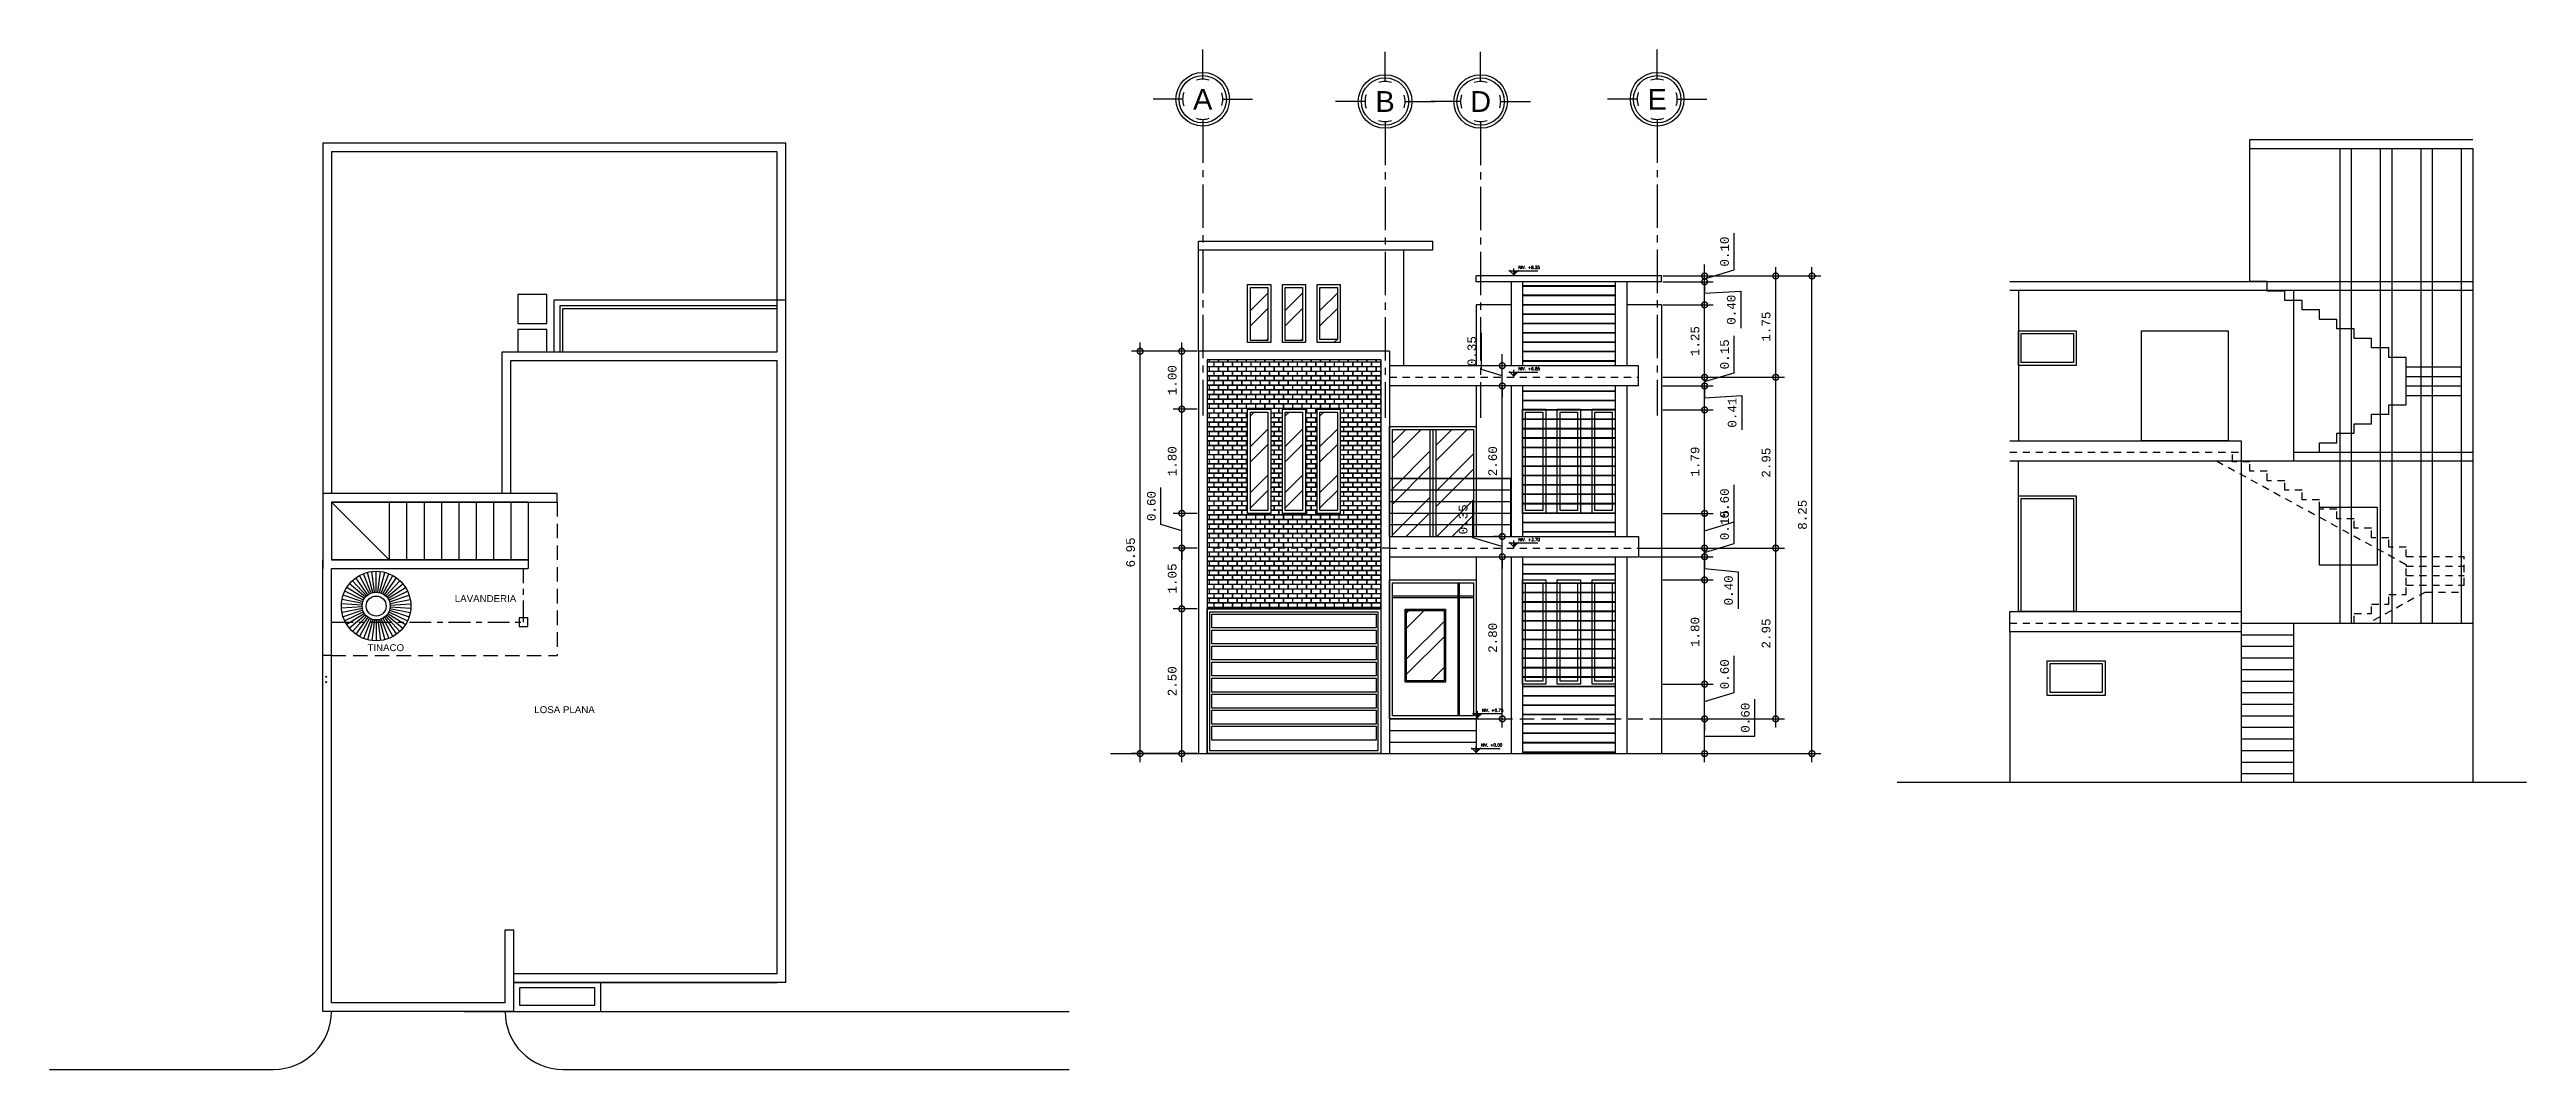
# Model space of a CAD drawing. Header units: inches. Extents: x -9 to 337, y -247 to 209.
# Drawn here: x 96.84 to 139.62, y 43.86 to 61.47 of the extents above; entities that cross this region are included whole.
import ezdxf
from ezdxf.enums import TextEntityAlignment as Align

# ---------------------------------------------------------------- set-up
doc = ezdxf.new("R2010")
doc.units = ezdxf.units.IN
doc.header["$MEASUREMENT"] = 0
doc.header["$PDMODE"] = 34
doc.linetypes.add('CENTER2', pattern=[1.125, 0.75, -0.125, 0.125, -0.125])
doc.linetypes.add('HIDDEN', pattern=[0.375, 0.25, -0.125])
doc.layers.add('A_COTAS', color=1, linetype='Continuous')
doc.styles.add('MONOTXT4', font='monotxt4.shx')
doc.styles.add('NT_25', font='romans.shx', dxfattribs={"height": 0.0509})
doc.styles.get("Standard").update_dxf_attribs({"font": 'arial.ttf'})
doc.dimstyles.new('E100', dxfattribs={"dimtxt": 0.15, "dimasz": 0.2, "dimexe": 0.15, "dimexo": 0.02, "dimgap": 0.09, "dimtad": 1, "dimzin": 0, "dimdsep": 46, "dimtxsty": 'MONOTXT4', "dimblk": 'DOTSMALL', "dimcen": 0.01, "dimdle": 0.15, "dimclrd": 1, "dimclre": 1, "dimclrt": 2, "dimadec": 0, "dimazin": 0, "dimtfac": 1, "dimtofl": 0, "dimtmove": 1, "dimatfit": 1, "dimldrblk": 'OPEN90', "dimfxl": 1, "dimtolj": 1, "dimtzin": 0, "dimarcsym": 0})
pattern_1 = [(45, (59.7556, 23.8381), (-0.3977476, 0.3977476), []), (45, (60.02075, 23.8381), (-0.3977476, 0.3977476), [])]

msp = doc.modelspace()

# ---------------------------------------------------------------- texts
at = {"color": 2, "char_height": 0.12, "attachment_point": 1}
for s, insert in [('\\pxi-3,l4,t4;LAVANDERIA', (103.717, 52.052)), ('\\pxi-3,l4,t4;TINACO', (102.209, 51.204)), ('\\pxi-3,l4,t4;LOSA PLANA', (105.092, 50.133))]:
    msp.add_mtext(s, dxfattribs=dict(at, insert=insert))

# ---------------------------------------------------------------- blocks, each defined once
blk = doc.blocks.new('EJE NORTE NUEVO')
at = {"color": 8}
for p, q in [((0, 3.252), (0, 3.764)), ((-0.347, 2.905), (-0.859, 2.905)), ((0.347, 2.905), (0.859, 2.905))]:
    blk.add_line(p, q, dxfattribs=at)
at = {"color": 2, "linetype": 'CENTER2'}
blk.add_line((0, 2.558), (0, -2.558), dxfattribs=at)
at = {"color": 8}
blk.add_circle((0, 2.905), 0.463, dxfattribs=at)
at = {"color": 4}
blk.add_circle((0, 2.905), 0.409, dxfattribs=at)
at = {"color": 8}
for start, end in [(160.6993, 199.2784), (71.4161, 108.5839), (341.7694, 18.2529), (251.0526, 288.9474)]:
    blk.add_arc((0, 2.905), 0.347, start, end, dxfattribs=at)
at = {"color": 4}
blk.add_attdef('A', text='', height=0.358, dxfattribs=at).set_placement((0, 2.905), align=Align.MIDDLE_CENTER)
blk = doc.blocks.new('_DotSmall')
at = {"color": 0, "linetype": 'ByBlock', "const_width": 0.5}
blk.add_lwpolyline([(-0.0625, 0, 1), (0.0625, 0, 1)], format="xyb", close=True, dxfattribs=at)
blk = doc.blocks.new('*D459')
at = {"color": 1, "lineweight": -2, "transparency": 16777216}
for p, q in [((116.662, 51.814), (116.245, 51.814)), ((116.395, 49.164), (116.395, 51.964)), ((116.662, 49.314), (116.245, 49.314))]:
    blk.add_line(p, q, dxfattribs=at)
at = {"layer": 'DEFPOINTS', "color": 0, "transparency": 16777216}
for p in [(116.395, 51.814), (116.682, 51.814), (116.682, 49.314)]:
    blk.add_point(p, dxfattribs=at)
at = {"color": 1, "lineweight": -2, "transparency": 16777216, "xscale": 0.2, "yscale": 0.2, "zscale": 0.2}
for p, rotation in [((116.395, 51.814), 90), ((116.395, 49.314), 270)]:
    blk.add_blockref('_DotSmall', p, dxfattribs=dict(at, rotation=rotation))
at = {"color": 2, "transparency": 16777216, "insert": (116.23, 50.564), "char_height": 0.15, "attachment_point": 5, "rotation": 90, "style": 'MONOTXT4'}
blk.add_mtext('\\A1;2.50', dxfattribs=at)
blk = doc.blocks.new('_Open90')
at = {"color": 0, "linetype": 'ByBlock', "lineweight": -2}
for p, q in [((0, 0), (-1, 0)), ((-0.5, 0.5), (0, 0)), ((0, 0), (-0.5, -0.5))]:
    blk.add_line(p, q, dxfattribs=at)
blk = doc.blocks.new('*D460')
at = {"color": 1, "lineweight": -2, "transparency": 16777216}
for p, q in [((116.662, 52.864), (116.245, 52.864)), ((116.395, 51.664), (116.395, 53.014)), ((116.662, 51.814), (116.245, 51.814))]:
    blk.add_line(p, q, dxfattribs=at)
at = {"layer": 'DEFPOINTS', "color": 0, "transparency": 16777216}
for p in [(116.395, 52.864), (116.682, 52.864), (116.682, 51.814)]:
    blk.add_point(p, dxfattribs=at)
at = {"color": 1, "lineweight": -2, "transparency": 16777216, "xscale": 0.2, "yscale": 0.2, "zscale": 0.2}
for p, rotation in [((116.395, 52.864), 90), ((116.395, 51.814), 270)]:
    blk.add_blockref('_DotSmall', p, dxfattribs=dict(at, rotation=rotation))
at = {"color": 2, "transparency": 16777216, "insert": (116.23, 52.339), "char_height": 0.15, "attachment_point": 5, "rotation": 90, "style": 'MONOTXT4'}
blk.add_mtext('\\A1;1.05', dxfattribs=at)
blk = doc.blocks.new('*D461')
at = {"color": 1, "lineweight": -2, "transparency": 16777216}
for p, q in [((116.035, 53.272), (116.035, 53.909)), ((116.395, 53.464), (116.395, 53.664)), ((116.395, 53.164), (116.035, 53.272)), ((116.662, 53.464), (116.245, 53.464)), ((116.395, 52.864), (116.395, 53.464)), ((116.662, 52.864), (116.245, 52.864)), ((116.395, 52.864), (116.395, 52.664))]:
    blk.add_line(p, q, dxfattribs=at)
at = {"layer": 'DEFPOINTS', "color": 0, "transparency": 16777216}
for p in [(116.395, 53.464), (116.682, 53.464), (116.682, 52.864)]:
    blk.add_point(p, dxfattribs=at)
at = {"color": 1, "lineweight": -2, "transparency": 16777216, "xscale": 0.2, "yscale": 0.2, "zscale": 0.2}
for p, rotation in [((116.395, 53.464), 270), ((116.395, 52.864), 90)]:
    blk.add_blockref('_DotSmall', p, dxfattribs=dict(at, rotation=rotation))
at = {"color": 2, "transparency": 16777216, "insert": (115.87, 53.59), "char_height": 0.15, "attachment_point": 5, "rotation": 90, "style": 'MONOTXT4'}
blk.add_mtext('\\A1;0.60', dxfattribs=at)
blk = doc.blocks.new('*D462')
at = {"color": 1, "lineweight": -2, "transparency": 16777216}
for p, q in [((116.662, 55.264), (116.245, 55.264)), ((116.395, 53.314), (116.395, 55.414)), ((116.662, 53.464), (116.245, 53.464))]:
    blk.add_line(p, q, dxfattribs=at)
at = {"layer": 'DEFPOINTS', "color": 0, "transparency": 16777216}
for p in [(116.395, 55.264), (116.682, 55.264), (116.682, 53.464)]:
    blk.add_point(p, dxfattribs=at)
at = {"color": 1, "lineweight": -2, "transparency": 16777216, "xscale": 0.2, "yscale": 0.2, "zscale": 0.2}
for p, rotation in [((116.395, 55.264), 90), ((116.395, 53.464), 270)]:
    blk.add_blockref('_DotSmall', p, dxfattribs=dict(at, rotation=rotation))
at = {"color": 2, "transparency": 16777216, "insert": (116.23, 54.364), "char_height": 0.15, "attachment_point": 5, "rotation": 90, "style": 'MONOTXT4'}
blk.add_mtext('\\A1;1.80', dxfattribs=at)
blk = doc.blocks.new('*D463')
at = {"color": 1, "lineweight": -2, "transparency": 16777216}
for p, q in [((116.662, 56.264), (116.245, 56.264)), ((116.395, 55.114), (116.395, 56.414)), ((116.662, 55.264), (116.245, 55.264))]:
    blk.add_line(p, q, dxfattribs=at)
at = {"layer": 'DEFPOINTS', "color": 0, "transparency": 16777216}
for p in [(116.395, 56.264), (116.682, 56.264), (116.682, 55.264)]:
    blk.add_point(p, dxfattribs=at)
at = {"color": 1, "lineweight": -2, "transparency": 16777216, "xscale": 0.2, "yscale": 0.2, "zscale": 0.2}
for p, rotation in [((116.395, 56.264), 90), ((116.395, 55.264), 270)]:
    blk.add_blockref('_DotSmall', p, dxfattribs=dict(at, rotation=rotation))
at = {"color": 2, "transparency": 16777216, "insert": (116.23, 55.764), "char_height": 0.15, "attachment_point": 5, "rotation": 90, "style": 'MONOTXT4'}
blk.add_mtext('\\A1;1.00', dxfattribs=at)
blk = doc.blocks.new('*D464')
at = {"color": 1, "lineweight": -2, "transparency": 16777216}
for p, q in [((125.426, 49.164), (125.426, 50.064)), ((126.294, 49.616), (126.294, 50.253)), ((124.702, 49.914), (125.576, 49.914)), ((124.702, 49.314), (125.576, 49.314)), ((125.426, 49.614), (126.294, 49.616))]:
    blk.add_line(p, q, dxfattribs=at)
at = {"layer": 'DEFPOINTS', "color": 0, "transparency": 16777216}
for p in [(124.682, 49.914), (125.426, 49.914), (124.682, 49.314)]:
    blk.add_point(p, dxfattribs=at)
at = {"color": 1, "lineweight": -2, "transparency": 16777216, "xscale": 0.2, "yscale": 0.2, "zscale": 0.2}
for p, rotation in [((125.426, 49.914), 90), ((125.426, 49.314), 270)]:
    blk.add_blockref('_DotSmall', p, dxfattribs=dict(at, rotation=rotation))
at = {"color": 2, "transparency": 16777216, "insert": (126.129, 49.934), "char_height": 0.15, "attachment_point": 5, "rotation": 90, "style": 'MONOTXT4'}
blk.add_mtext('\\A1;0.60', dxfattribs=at)
blk = doc.blocks.new('*D465')
at = {"color": 1, "lineweight": -2, "transparency": 16777216}
for p, q in [((125.936, 50.367), (125.936, 51.004)), ((124.702, 50.514), (125.576, 50.514)), ((125.426, 50.514), (125.426, 50.714)), ((125.426, 49.914), (125.426, 50.514)), ((125.426, 50.214), (125.936, 50.367)), ((124.702, 49.914), (125.576, 49.914)), ((125.426, 49.914), (125.426, 49.714))]:
    blk.add_line(p, q, dxfattribs=at)
at = {"layer": 'DEFPOINTS', "color": 0, "transparency": 16777216}
for p in [(124.682, 50.514), (125.426, 50.514), (124.682, 49.914)]:
    blk.add_point(p, dxfattribs=at)
at = {"color": 1, "lineweight": -2, "transparency": 16777216, "xscale": 0.2, "yscale": 0.2, "zscale": 0.2}
for p, rotation in [((125.426, 50.514), 270), ((125.426, 49.914), 90)]:
    blk.add_blockref('_DotSmall', p, dxfattribs=dict(at, rotation=rotation))
at = {"color": 2, "transparency": 16777216, "insert": (125.771, 50.685), "char_height": 0.15, "attachment_point": 5, "rotation": 90, "style": 'MONOTXT4'}
blk.add_mtext('\\A1;0.60', dxfattribs=at)
blk = doc.blocks.new('*D466')
at = {"color": 1, "lineweight": -2, "transparency": 16777216}
for p, q in [((124.702, 52.314), (125.576, 52.314)), ((125.426, 50.364), (125.426, 52.464)), ((124.702, 50.514), (125.576, 50.514))]:
    blk.add_line(p, q, dxfattribs=at)
at = {"layer": 'DEFPOINTS', "color": 0, "transparency": 16777216}
for p in [(124.682, 52.314), (125.426, 52.314), (124.682, 50.514)]:
    blk.add_point(p, dxfattribs=at)
at = {"color": 1, "lineweight": -2, "transparency": 16777216, "xscale": 0.2, "yscale": 0.2, "zscale": 0.2}
for p, rotation in [((125.426, 52.314), 90), ((125.426, 50.514), 270)]:
    blk.add_blockref('_DotSmall', p, dxfattribs=dict(at, rotation=rotation))
at = {"color": 2, "transparency": 16777216, "insert": (125.261, 51.414), "char_height": 0.15, "attachment_point": 5, "rotation": 90, "style": 'MONOTXT4'}
blk.add_mtext('\\A1;1.80', dxfattribs=at)
blk = doc.blocks.new('*D467')
at = {"color": 1, "lineweight": -2, "transparency": 16777216}
for p, q in [((124.302, 52.714), (125.576, 52.714)), ((125.426, 52.164), (125.426, 52.864)), ((124.702, 52.314), (125.576, 52.314)), ((125.426, 52.514), (126.005, 52.452)), ((126.005, 52.452), (126.005, 51.814))]:
    blk.add_line(p, q, dxfattribs=at)
at = {"layer": 'DEFPOINTS', "color": 0, "transparency": 16777216}
for p in [(124.282, 52.714), (125.426, 52.714), (124.682, 52.314)]:
    blk.add_point(p, dxfattribs=at)
at = {"color": 1, "lineweight": -2, "transparency": 16777216, "xscale": 0.2, "yscale": 0.2, "zscale": 0.2}
for p, rotation in [((125.426, 52.714), 90), ((125.426, 52.314), 270)]:
    blk.add_blockref('_DotSmall', p, dxfattribs=dict(at, rotation=rotation))
at = {"color": 2, "transparency": 16777216, "insert": (125.84, 52.133), "char_height": 0.15, "attachment_point": 5, "rotation": 90, "style": 'MONOTXT4'}
blk.add_mtext('\\A1;0.40', dxfattribs=at)
blk = doc.blocks.new('*D468')
at = {"color": 1, "lineweight": -2, "transparency": 16777216}
for p, q in [((125.936, 52.942), (125.936, 53.579)), ((125.426, 52.864), (125.426, 53.064)), ((124.302, 52.864), (125.576, 52.864)), ((124.302, 52.714), (125.576, 52.714)), ((125.426, 52.789), (125.936, 52.942)), ((125.426, 52.714), (125.426, 52.864)), ((125.426, 52.714), (125.426, 52.514))]:
    blk.add_line(p, q, dxfattribs=at)
at = {"layer": 'DEFPOINTS', "color": 0, "transparency": 16777216}
for p in [(124.282, 52.864), (124.282, 52.714), (125.426, 52.864)]:
    blk.add_point(p, dxfattribs=at)
at = {"color": 1, "lineweight": -2, "transparency": 16777216, "xscale": 0.2, "yscale": 0.2, "zscale": 0.2}
for p, rotation in [((125.426, 52.864), 270), ((125.426, 52.714), 90)]:
    blk.add_blockref('_DotSmall', p, dxfattribs=dict(at, rotation=rotation))
at = {"color": 2, "transparency": 16777216, "insert": (125.771, 53.26), "char_height": 0.15, "attachment_point": 5, "rotation": 90, "style": 'MONOTXT4'}
blk.add_mtext('\\A1;0.15', dxfattribs=at)
blk = doc.blocks.new('*D469')
at = {"color": 1, "lineweight": -2, "transparency": 16777216}
for p, q in [((125.936, 53.317), (125.936, 53.954)), ((125.426, 53.464), (125.426, 53.664)), ((124.702, 53.464), (125.576, 53.464)), ((125.426, 52.864), (125.426, 53.464)), ((125.426, 53.164), (125.936, 53.317)), ((124.302, 52.864), (125.576, 52.864)), ((125.426, 52.864), (125.426, 52.664))]:
    blk.add_line(p, q, dxfattribs=at)
at = {"layer": 'DEFPOINTS', "color": 0, "transparency": 16777216}
for p in [(124.682, 53.464), (125.426, 53.464), (124.282, 52.864)]:
    blk.add_point(p, dxfattribs=at)
at = {"color": 1, "lineweight": -2, "transparency": 16777216, "xscale": 0.2, "yscale": 0.2, "zscale": 0.2}
for p, rotation in [((125.426, 53.464), 270), ((125.426, 52.864), 90)]:
    blk.add_blockref('_DotSmall', p, dxfattribs=dict(at, rotation=rotation))
at = {"color": 2, "transparency": 16777216, "insert": (125.771, 53.635), "char_height": 0.15, "attachment_point": 5, "rotation": 90, "style": 'MONOTXT4'}
blk.add_mtext('\\A1;0.60', dxfattribs=at)
blk = doc.blocks.new('*D470')
at = {"color": 1, "lineweight": -2, "transparency": 16777216}
for p, q in [((124.702, 55.251), (125.576, 55.251)), ((125.426, 53.314), (125.426, 55.401)), ((124.702, 53.464), (125.576, 53.464))]:
    blk.add_line(p, q, dxfattribs=at)
at = {"layer": 'DEFPOINTS', "color": 0, "transparency": 16777216}
for p in [(124.682, 55.251), (125.426, 55.251), (124.682, 53.464)]:
    blk.add_point(p, dxfattribs=at)
at = {"color": 1, "lineweight": -2, "transparency": 16777216, "xscale": 0.2, "yscale": 0.2, "zscale": 0.2}
for p, rotation in [((125.426, 55.251), 90), ((125.426, 53.464), 270)]:
    blk.add_blockref('_DotSmall', p, dxfattribs=dict(at, rotation=rotation))
at = {"color": 2, "transparency": 16777216, "insert": (125.261, 54.357), "char_height": 0.15, "attachment_point": 5, "rotation": 90, "style": 'MONOTXT4'}
blk.add_mtext('\\A1;1.79', dxfattribs=at)
blk = doc.blocks.new('*D471')
at = {"color": 1, "lineweight": -2, "transparency": 16777216}
for p, q in [((124.702, 55.664), (125.576, 55.664)), ((125.426, 55.101), (125.426, 55.814)), ((124.702, 55.251), (125.576, 55.251)), ((125.426, 55.457), (126.067, 55.5)), ((126.067, 55.5), (126.067, 54.906))]:
    blk.add_line(p, q, dxfattribs=at)
at = {"layer": 'DEFPOINTS', "color": 0, "transparency": 16777216}
for p in [(124.682, 55.664), (125.426, 55.664), (124.682, 55.251)]:
    blk.add_point(p, dxfattribs=at)
at = {"color": 1, "lineweight": -2, "transparency": 16777216, "xscale": 0.2, "yscale": 0.2, "zscale": 0.2}
for p, rotation in [((125.426, 55.664), 90), ((125.426, 55.251), 270)]:
    blk.add_blockref('_DotSmall', p, dxfattribs=dict(at, rotation=rotation))
at = {"color": 2, "transparency": 16777216, "insert": (125.902, 55.203), "char_height": 0.15, "attachment_point": 5, "rotation": 90, "style": 'MONOTXT4'}
blk.add_mtext('\\A1;0.41', dxfattribs=at)
blk = doc.blocks.new('*D472')
at = {"color": 1, "lineweight": -2, "transparency": 16777216}
for p, q in [((125.936, 55.892), (125.936, 56.529)), ((124.702, 55.814), (125.576, 55.814)), ((124.702, 55.664), (125.576, 55.664)), ((125.426, 55.814), (125.426, 56.014)), ((125.426, 55.739), (125.936, 55.892)), ((125.426, 55.664), (125.426, 55.814)), ((125.426, 55.664), (125.426, 55.464))]:
    blk.add_line(p, q, dxfattribs=at)
at = {"layer": 'DEFPOINTS', "color": 0, "transparency": 16777216}
for p in [(124.682, 55.814), (124.682, 55.664), (125.426, 55.814)]:
    blk.add_point(p, dxfattribs=at)
at = {"color": 1, "lineweight": -2, "transparency": 16777216, "xscale": 0.2, "yscale": 0.2, "zscale": 0.2}
for p, rotation in [((125.426, 55.814), 270), ((125.426, 55.664), 90)]:
    blk.add_blockref('_DotSmall', p, dxfattribs=dict(at, rotation=rotation))
at = {"color": 2, "transparency": 16777216, "insert": (125.771, 56.21), "char_height": 0.15, "attachment_point": 5, "rotation": 90, "style": 'MONOTXT4'}
blk.add_mtext('\\A1;0.15', dxfattribs=at)
blk = doc.blocks.new('*D473')
at = {"color": 1, "lineweight": -2, "transparency": 16777216}
for p, q in [((124.702, 57.064), (125.576, 57.064)), ((125.426, 55.664), (125.426, 57.214)), ((124.702, 55.814), (125.576, 55.814))]:
    blk.add_line(p, q, dxfattribs=at)
at = {"layer": 'DEFPOINTS', "color": 0, "transparency": 16777216}
for p in [(124.682, 57.064), (125.426, 57.064), (124.682, 55.814)]:
    blk.add_point(p, dxfattribs=at)
at = {"color": 1, "lineweight": -2, "transparency": 16777216, "xscale": 0.2, "yscale": 0.2, "zscale": 0.2}
for p, rotation in [((125.426, 57.064), 90), ((125.426, 55.814), 270)]:
    blk.add_blockref('_DotSmall', p, dxfattribs=dict(at, rotation=rotation))
at = {"color": 2, "transparency": 16777216, "insert": (125.261, 56.439), "char_height": 0.15, "attachment_point": 5, "rotation": 90, "style": 'MONOTXT4'}
blk.add_mtext('\\A1;1.25', dxfattribs=at)
blk = doc.blocks.new('*D474')
at = {"color": 1, "lineweight": -2, "transparency": 16777216}
for p, q in [((124.702, 57.464), (125.576, 57.464)), ((125.426, 56.914), (125.426, 57.614)), ((124.702, 57.064), (125.576, 57.064)), ((125.426, 57.264), (126.052, 57.299)), ((126.052, 57.299), (126.052, 56.661))]:
    blk.add_line(p, q, dxfattribs=at)
at = {"layer": 'DEFPOINTS', "color": 0, "transparency": 16777216}
for p in [(124.682, 57.464), (125.426, 57.464), (124.682, 57.064)]:
    blk.add_point(p, dxfattribs=at)
at = {"color": 1, "lineweight": -2, "transparency": 16777216, "xscale": 0.2, "yscale": 0.2, "zscale": 0.2}
for p, rotation in [((125.426, 57.464), 90), ((125.426, 57.064), 270)]:
    blk.add_blockref('_DotSmall', p, dxfattribs=dict(at, rotation=rotation))
at = {"color": 2, "transparency": 16777216, "insert": (125.887, 56.98), "char_height": 0.15, "attachment_point": 5, "rotation": 90, "style": 'MONOTXT4'}
blk.add_mtext('\\A1;0.40', dxfattribs=at)
blk = doc.blocks.new('*D475')
at = {"color": 1, "lineweight": -2, "transparency": 16777216}
for p, q in [((125.936, 57.667), (125.936, 58.304)), ((125.426, 57.564), (125.426, 57.764)), ((124.702, 57.564), (125.576, 57.564)), ((124.702, 57.464), (125.576, 57.464)), ((125.426, 57.514), (125.936, 57.667)), ((125.426, 57.464), (125.426, 57.564)), ((125.426, 57.464), (125.426, 57.264))]:
    blk.add_line(p, q, dxfattribs=at)
at = {"layer": 'DEFPOINTS', "color": 0, "transparency": 16777216}
for p in [(124.682, 57.564), (124.682, 57.464), (125.426, 57.564)]:
    blk.add_point(p, dxfattribs=at)
at = {"color": 1, "lineweight": -2, "transparency": 16777216, "xscale": 0.2, "yscale": 0.2, "zscale": 0.2}
for p, rotation in [((125.426, 57.564), 270), ((125.426, 57.464), 90)]:
    blk.add_blockref('_DotSmall', p, dxfattribs=dict(at, rotation=rotation))
at = {"color": 2, "transparency": 16777216, "insert": (125.771, 57.985), "char_height": 0.15, "attachment_point": 5, "rotation": 90, "style": 'MONOTXT4'}
blk.add_mtext('\\A1;0.10', dxfattribs=at)
blk = doc.blocks.new('*D476')
at = {"color": 1, "lineweight": -2, "transparency": 16777216}
for p, q in [((121.502, 52.714), (122.081, 52.714)), ((121.931, 49.764), (121.931, 52.864)), ((121.502, 49.914), (122.081, 49.914))]:
    blk.add_line(p, q, dxfattribs=at)
at = {"layer": 'DEFPOINTS', "color": 0, "transparency": 16777216}
for p in [(121.482, 52.714), (121.931, 52.714), (121.482, 49.914)]:
    blk.add_point(p, dxfattribs=at)
at = {"color": 1, "lineweight": -2, "transparency": 16777216, "xscale": 0.2, "yscale": 0.2, "zscale": 0.2}
for p, rotation in [((121.931, 52.714), 90), ((121.931, 49.914), 270)]:
    blk.add_blockref('_DotSmall', p, dxfattribs=dict(at, rotation=rotation))
at = {"color": 2, "transparency": 16777216, "insert": (121.766, 51.314), "char_height": 0.15, "attachment_point": 5, "rotation": 90, "style": 'MONOTXT4'}
blk.add_mtext('\\A1;2.80', dxfattribs=at)
blk = doc.blocks.new('*D477')
at = {"color": 1, "lineweight": -2, "transparency": 16777216}
for p, q in [((121.421, 53.042), (121.421, 53.679)), ((121.911, 53.064), (121.781, 53.064)), ((121.931, 53.064), (121.931, 53.264)), ((121.931, 52.714), (121.931, 53.064)), ((121.931, 52.889), (121.421, 53.042)), ((121.502, 52.714), (122.081, 52.714)), ((121.931, 52.714), (121.931, 52.514))]:
    blk.add_line(p, q, dxfattribs=at)
at = {"layer": 'DEFPOINTS', "color": 0, "transparency": 16777216}
for p in [(121.931, 53.064), (121.931, 53.064), (121.482, 52.714)]:
    blk.add_point(p, dxfattribs=at)
at = {"color": 1, "lineweight": -2, "transparency": 16777216, "xscale": 0.2, "yscale": 0.2, "zscale": 0.2}
for p, rotation in [((121.931, 53.064), 270), ((121.931, 52.714), 90)]:
    blk.add_blockref('_DotSmall', p, dxfattribs=dict(at, rotation=rotation))
at = {"color": 2, "transparency": 16777216, "insert": (121.256, 53.36), "char_height": 0.15, "attachment_point": 5, "rotation": 90, "style": 'MONOTXT4'}
blk.add_mtext('\\A1;0.35', dxfattribs=at)
blk = doc.blocks.new('*D478')
at = {"color": 1, "lineweight": -2, "transparency": 16777216}
for p, q in [((121.911, 55.664), (121.781, 55.664)), ((121.931, 52.914), (121.931, 55.814)), ((121.911, 53.064), (121.781, 53.064))]:
    blk.add_line(p, q, dxfattribs=at)
at = {"layer": 'DEFPOINTS', "color": 0, "transparency": 16777216}
for p in [(121.931, 55.664), (121.931, 55.664), (121.931, 53.064)]:
    blk.add_point(p, dxfattribs=at)
at = {"color": 1, "lineweight": -2, "transparency": 16777216, "xscale": 0.2, "yscale": 0.2, "zscale": 0.2}
for p, rotation in [((121.931, 55.664), 90), ((121.931, 53.064), 270)]:
    blk.add_blockref('_DotSmall', p, dxfattribs=dict(at, rotation=rotation))
at = {"color": 2, "transparency": 16777216, "insert": (121.766, 54.364), "char_height": 0.15, "attachment_point": 5, "rotation": 90, "style": 'MONOTXT4'}
blk.add_mtext('\\A1;2.60', dxfattribs=at)
blk = doc.blocks.new('*D479')
at = {"color": 1, "lineweight": -2, "transparency": 16777216}
for p, q in [((121.571, 55.947), (121.571, 56.584)), ((121.931, 56.014), (121.931, 56.214)), ((121.931, 55.839), (121.571, 55.947)), ((121.911, 56.014), (121.781, 56.014)), ((121.911, 55.664), (121.781, 55.664)), ((121.931, 55.664), (121.931, 56.014)), ((121.931, 55.664), (121.931, 55.464))]:
    blk.add_line(p, q, dxfattribs=at)
at = {"layer": 'DEFPOINTS', "color": 0, "transparency": 16777216}
for p in [(121.931, 56.014), (121.931, 56.014), (121.931, 55.664)]:
    blk.add_point(p, dxfattribs=at)
at = {"color": 1, "lineweight": -2, "transparency": 16777216, "xscale": 0.2, "yscale": 0.2, "zscale": 0.2}
for p, rotation in [((121.931, 56.014), 270), ((121.931, 55.664), 90)]:
    blk.add_blockref('_DotSmall', p, dxfattribs=dict(at, rotation=rotation))
at = {"color": 2, "transparency": 16777216, "insert": (121.406, 56.265), "char_height": 0.15, "attachment_point": 5, "rotation": 90, "style": 'MONOTXT4'}
blk.add_mtext('\\A1;0.35', dxfattribs=at)
blk = doc.blocks.new('*D480')
at = {"color": 1, "lineweight": -2, "transparency": 16777216}
for p, q in [((124.302, 52.864), (126.804, 52.864)), ((126.654, 49.764), (126.654, 53.014)), ((124.722, 49.914), (126.804, 49.914))]:
    blk.add_line(p, q, dxfattribs=at)
at = {"layer": 'DEFPOINTS', "color": 0, "transparency": 16777216}
for p in [(124.282, 52.864), (126.654, 52.864), (124.702, 49.914)]:
    blk.add_point(p, dxfattribs=at)
at = {"color": 1, "lineweight": -2, "transparency": 16777216, "xscale": 0.2, "yscale": 0.2, "zscale": 0.2}
for p, rotation in [((126.654, 52.864), 90), ((126.654, 49.914), 270)]:
    blk.add_blockref('_DotSmall', p, dxfattribs=dict(at, rotation=rotation))
at = {"color": 2, "transparency": 16777216, "insert": (126.489, 51.389), "char_height": 0.15, "attachment_point": 5, "rotation": 90, "style": 'MONOTXT4'}
blk.add_mtext('\\A1;2.95', dxfattribs=at)
blk = doc.blocks.new('*D481')
at = {"color": 1, "lineweight": -2, "transparency": 16777216}
for p, q in [((124.702, 55.814), (126.804, 55.814)), ((126.654, 52.714), (126.654, 55.964)), ((124.302, 52.864), (126.804, 52.864))]:
    blk.add_line(p, q, dxfattribs=at)
at = {"layer": 'DEFPOINTS', "color": 0, "transparency": 16777216}
for p in [(124.682, 55.814), (126.654, 55.814), (124.282, 52.864)]:
    blk.add_point(p, dxfattribs=at)
at = {"color": 1, "lineweight": -2, "transparency": 16777216, "xscale": 0.2, "yscale": 0.2, "zscale": 0.2}
for p, rotation in [((126.654, 55.814), 90), ((126.654, 52.864), 270)]:
    blk.add_blockref('_DotSmall', p, dxfattribs=dict(at, rotation=rotation))
at = {"color": 2, "transparency": 16777216, "insert": (126.489, 54.339), "char_height": 0.15, "attachment_point": 5, "rotation": 90, "style": 'MONOTXT4'}
blk.add_mtext('\\A1;2.95', dxfattribs=at)
blk = doc.blocks.new('*D482')
at = {"color": 1, "lineweight": -2, "transparency": 16777216}
for p, q in [((124.702, 57.564), (126.804, 57.564)), ((126.654, 55.664), (126.654, 57.714)), ((124.702, 55.814), (126.804, 55.814))]:
    blk.add_line(p, q, dxfattribs=at)
at = {"layer": 'DEFPOINTS', "color": 0, "transparency": 16777216}
for p in [(124.682, 57.564), (126.654, 57.564), (124.682, 55.814)]:
    blk.add_point(p, dxfattribs=at)
at = {"color": 1, "lineweight": -2, "transparency": 16777216, "xscale": 0.2, "yscale": 0.2, "zscale": 0.2}
for p, rotation in [((126.654, 57.564), 90), ((126.654, 55.814), 270)]:
    blk.add_blockref('_DotSmall', p, dxfattribs=dict(at, rotation=rotation))
at = {"color": 2, "transparency": 16777216, "insert": (126.489, 56.689), "char_height": 0.15, "attachment_point": 5, "rotation": 90, "style": 'MONOTXT4'}
blk.add_mtext('\\A1;1.75', dxfattribs=at)
blk = doc.blocks.new('*D483')
at = {"color": 1, "lineweight": -2, "transparency": 16777216}
for p, q in [((124.702, 57.564), (127.431, 57.564)), ((127.281, 49.164), (127.281, 57.714)), ((124.102, 49.314), (127.431, 49.314))]:
    blk.add_line(p, q, dxfattribs=at)
at = {"layer": 'DEFPOINTS', "color": 0, "transparency": 16777216}
for p in [(124.682, 57.564), (127.281, 57.564), (124.082, 49.314)]:
    blk.add_point(p, dxfattribs=at)
at = {"color": 1, "lineweight": -2, "transparency": 16777216, "xscale": 0.2, "yscale": 0.2, "zscale": 0.2}
for p, rotation in [((127.281, 57.564), 90), ((127.281, 49.314), 270)]:
    blk.add_blockref('_DotSmall', p, dxfattribs=dict(at, rotation=rotation))
at = {"color": 2, "transparency": 16777216, "insert": (127.116, 53.439), "char_height": 0.15, "attachment_point": 5, "rotation": 90, "style": 'MONOTXT4'}
blk.add_mtext('\\A1;8.25', dxfattribs=at)
blk = doc.blocks.new('*D484')
at = {"color": 1, "lineweight": -2, "transparency": 16777216}
for p, q in [((116.662, 56.264), (115.526, 56.264)), ((115.676, 49.164), (115.676, 56.414)), ((116.662, 49.314), (115.526, 49.314))]:
    blk.add_line(p, q, dxfattribs=at)
at = {"layer": 'DEFPOINTS', "color": 0, "transparency": 16777216}
for p in [(115.676, 56.264), (116.682, 56.264), (116.682, 49.314)]:
    blk.add_point(p, dxfattribs=at)
at = {"color": 1, "lineweight": -2, "transparency": 16777216, "xscale": 0.2, "yscale": 0.2, "zscale": 0.2}
for p, rotation in [((115.676, 56.264), 90), ((115.676, 49.314), 270)]:
    blk.add_blockref('_DotSmall', p, dxfattribs=dict(at, rotation=rotation))
at = {"color": 2, "transparency": 16777216, "insert": (115.511, 52.789), "char_height": 0.15, "attachment_point": 5, "rotation": 90, "style": 'MONOTXT4'}
blk.add_mtext('\\A1;6.95', dxfattribs=at)
blk = doc.blocks.new('ENIV 25')
at = {"linetype": 'Continuous'}
blk.add_hatch(color=256, dxfattribs=at).paths.add_polyline_path([(0.07, 0.07), (0, 0.07), (0, 0)])
for p, q in [((-0.086, 0.07), (0.414, 0.07)), ((-0.08, 0.08), (0, 0)), ((0, -0.022), (0, 0.11)), ((0.079, 0.079), (0, 0))]:
    blk.add_line(p, q, dxfattribs=at)
at = {"color": 0, "style": 'NT_25', "flags": 4}
blk.add_attdef('ENIV_25', (0.079, 0.101), '', height=0.0509, dxfattribs=at)

# ---------------------------------------------------------------- dimensions: what is measured, and where the dimension line sits
for base, p1, p2, picture, middle in [((125.426, 57.564), (124.682, 57.464), (124.682, 57.564), '*D475', (125.771, 57.757)), ((127.281, 57.564), (124.082, 49.314), (124.682, 57.564), '*D483', (127.116, 53.439)), ((126.654, 57.564), (124.682, 55.814), (124.682, 57.564), '*D482', (126.489, 56.689)), ((125.426, 57.064), (124.682, 55.814), (124.682, 57.064), '*D473', (125.261, 56.439)), ((121.931, 56.014), (121.931, 55.664), (121.931, 56.014), '*D479', (121.406, 56.037)), ((125.426, 55.814), (124.682, 55.664), (124.682, 55.814), '*D472', (125.771, 55.982)), ((115.676, 56.264), (116.682, 49.314), (116.682, 56.264), '*D484', (115.511, 52.789)), ((116.395, 56.264), (116.682, 55.264), (116.682, 56.264), '*D463', (116.23, 55.764)), ((121.931, 55.664), (121.931, 53.064), (121.931, 55.664), '*D478', (121.766, 54.364)), ((126.654, 55.814), (124.282, 52.864), (124.682, 55.814), '*D481', (126.489, 54.339)), ((116.395, 55.264), (116.682, 53.464), (116.682, 55.264), '*D462', (116.23, 54.364)), ((125.426, 55.251), (124.682, 53.464), (124.682, 55.251), '*D470', (125.261, 54.357)), ((125.426, 53.464), (124.282, 52.864), (124.682, 53.464), '*D469', (125.771, 53.407)), ((116.395, 53.464), (116.682, 52.864), (116.682, 53.464), '*D461', (115.87, 53.362)), ((121.931, 53.064), (121.482, 52.714), (121.931, 53.064), '*D477', (121.256, 53.132)), ((125.426, 52.864), (124.282, 52.714), (124.282, 52.864), '*D468', (125.771, 53.032)), ((116.395, 52.864), (116.682, 51.814), (116.682, 52.864), '*D460', (116.23, 52.339)), ((121.931, 52.714), (121.482, 49.914), (121.482, 52.714), '*D476', (121.766, 51.314)), ((126.654, 52.864), (124.702, 49.914), (124.282, 52.864), '*D480', (126.489, 51.389)), ((125.426, 52.314), (124.682, 50.514), (124.682, 52.314), '*D466', (125.261, 51.414)), ((116.395, 51.814), (116.682, 49.314), (116.682, 51.814), '*D459', (116.23, 50.564)), ((125.426, 50.514), (124.682, 49.914), (124.682, 50.514), '*D465', (125.771, 50.457))]:
    dim = msp.add_linear_dim(base=base, p1=p1, p2=p2, angle=90, dimstyle='E100')
    dim.commit()
    dim.dimension.update_dxf_attribs({"geometry": picture, "text_midpoint": middle})
for base, p1, p2, picture, middle in [((125.426, 57.464), (124.682, 57.064), (124.682, 57.464), '*D474', (126.052, 57.209)), ((125.426, 55.664), (124.682, 55.251), (124.682, 55.664), '*D471', (126.067, 55.41)), ((125.426, 52.714), (124.682, 52.314), (124.282, 52.714), '*D467', (126.005, 52.362)), ((125.426, 49.914), (124.682, 49.314), (124.682, 49.914), '*D464', (126.294, 49.706))]:
    dim = msp.add_linear_dim(base=base, p1=p1, p2=p2, angle=90, dimstyle='E100')
    dim.commit()
    dim.dimension.update_dxf_attribs({"geometry": picture, "text_midpoint": middle, "dimtype": 160})

# ---------------------------------------------------------------- hatches: boundary and pattern name
at = {"transparency": 33554610}
h = msp.add_hatch(dxfattribs=at)
h.set_pattern_fill('ANSI32', color=8, scale=1.5)
h.set_pattern_definition([(45, (59.7556, 26.1881), (-0.3977476, 0.3977476), []), (45, (60.02075, 26.1881), (-0.3977476, 0.3977476), [])])
h.paths.add_polyline_path([(117.582, 56.452), (117.882, 56.452), (117.882, 57.364), (117.582, 57.364)])
h = msp.add_hatch(dxfattribs=at)
h.set_pattern_fill('ANSI32', color=8, scale=1.5)
h.set_pattern_definition([(45, (60.3556, 26.1881), (-0.3977476, 0.3977476), []), (45, (60.62075, 26.1881), (-0.3977476, 0.3977476), [])])
h.paths.add_polyline_path([(118.482, 57.364), (118.182, 57.364), (118.182, 56.452), (118.482, 56.452)])
h = msp.add_hatch(dxfattribs=at)
h.set_pattern_fill('ANSI32', color=8, scale=1.5)
h.set_pattern_definition([(45, (60.9556, 26.1881), (-0.3977476, 0.3977476), []), (45, (61.22075, 26.1881), (-0.3977476, 0.3977476), [])])
h.paths.add_polyline_path([(119.082, 57.364), (118.782, 57.364), (118.782, 56.414), (119.082, 56.414)])
h = msp.add_hatch(dxfattribs=at)
h.set_pattern_fill('AR-B816C', color=8, scale=0.01)
h.set_pattern_definition([(0, (59.75558, 23.838125), (0.08, 0.08), [0.15625, -0.00375]), (0, (59.67558, 23.841875), (0.08, 0.08), [0.15625, -0.00375]), (90, (59.75558, 23.838125), (-0.08, 0.08), [-0.08375, 0.07625]), (90, (59.75183, 23.838125), (-0.08, 0.08), [-0.08375, 0.07625])])
h.paths.add_polyline_path([(119.832, 56.114), (116.832, 56.114), (116.832, 52.864), (119.832, 52.864)])
h.paths.add_polyline_path([(118.532, 55.264), (118.532, 53.464), (118.132, 53.464), (118.132, 55.264)], flags=16)
h.paths.add_polyline_path([(118.482, 55.214), (118.482, 53.514), (118.182, 53.514), (118.182, 55.214)], flags=0)
h.paths.add_polyline_path([(118.732, 55.264), (119.132, 55.264), (119.132, 53.464), (118.732, 53.464)], flags=16)
h.paths.add_polyline_path([(118.782, 55.214), (119.082, 55.214), (119.082, 53.514), (118.782, 53.514)], flags=0)
h.paths.add_polyline_path([(117.932, 55.264), (117.932, 53.464), (117.532, 53.464), (117.532, 55.264)], flags=16)
h.paths.add_polyline_path([(117.882, 55.214), (117.882, 53.514), (117.582, 53.514), (117.582, 55.214)], flags=0)
h.paths.add_polyline_path([(119.832, 52.864), (116.832, 52.864), (116.832, 51.814), (119.832, 51.814)])
h = msp.add_hatch(dxfattribs=at)
h.set_pattern_fill('ANSI32', color=8, scale=1.5)
h.set_pattern_definition(pattern_1)
h.paths.add_polyline_path([(117.582, 53.514), (117.882, 53.514), (117.882, 55.214), (117.582, 55.214)])
h = msp.add_hatch(dxfattribs=at)
h.set_pattern_fill('ANSI32', color=8, scale=1.5)
h.set_pattern_definition([(45, (60.3556, 23.8381), (-0.3977476, 0.3977476), []), (45, (60.62075, 23.8381), (-0.3977476, 0.3977476), [])])
h.paths.add_polyline_path([(118.482, 55.214), (118.182, 55.214), (118.182, 53.514), (118.482, 53.514)])
h = msp.add_hatch(dxfattribs=at)
h.set_pattern_fill('ANSI32', color=8, scale=1.5)
h.set_pattern_definition([(45, (60.9556, 23.8381), (-0.3977476, 0.3977476), []), (45, (61.22075, 23.8381), (-0.3977476, 0.3977476), [])])
h.paths.add_polyline_path([(119.082, 55.214), (118.782, 55.214), (118.782, 53.514), (119.082, 53.514)])
h = msp.add_hatch(dxfattribs=at)
h.set_pattern_fill('ANSI32', color=8, scale=1.5)
h.set_pattern_definition(pattern_1)
h.paths.add_polyline_path([(120.682, 54.914), (120.032, 54.914), (120.032, 53.064), (120.682, 53.064)])
h.paths.add_polyline_path([(120.782, 53.064), (121.432, 53.064), (121.432, 54.914), (120.782, 54.914)])
h = msp.add_hatch(dxfattribs=at)
h.set_pattern_fill('ANSI32', color=8, scale=1.5)
h.set_pattern_definition(pattern_1)
h.paths.add_polyline_path([(120.278, 50.572), (120.925, 50.572), (120.925, 51.785), (120.278, 51.785)])

# ---------------------------------------------------------------- linework, layer by layer
at = {"color": 4}
for p, q in [((134.846, 59.918), (138.696, 59.918)), ((134.846, 57.468), (134.846, 59.918)), ((134.846, 59.768), (138.696, 59.768)), ((136.396, 59.768), (136.396, 51.568)), ((136.596, 59.768), (136.596, 51.568)), ((137.096, 59.768), (137.096, 51.568)), ((137.296, 59.768), (137.296, 51.568)), ((137.796, 59.768), (137.796, 51.568)), ((137.996, 59.768), (137.996, 51.568)), ((138.496, 59.768), (138.496, 51.568)), ((138.696, 59.768), (138.696, 48.818)), ((124.682, 57.564), (121.482, 57.564)), ((121.482, 57.464), (121.482, 57.564)), ((124.682, 57.464), (121.482, 57.464)), ((122.082, 57.464), (122.082, 56.014)), ((122.282, 57.464), (122.282, 56.014)), ((123.882, 57.464), (123.882, 56.014)), ((124.082, 57.464), (124.082, 56.014)), ((124.682, 57.464), (124.682, 57.564)), ((130.696, 57.468), (138.696, 57.468)), ((130.696, 57.318), (138.696, 57.318)), ((130.846, 57.318), (130.846, 54.718)), ((135.596, 57.318), (135.596, 54.368)), ((124.282, 56.014), (119.982, 56.014)), ((124.282, 55.664), (119.982, 55.664)), ((122.082, 55.664), (122.082, 53.064)), ((122.282, 55.664), (122.282, 53.064)), ((123.882, 55.664), (123.882, 53.064)), ((124.082, 55.664), (124.082, 53.064)), ((124.282, 55.664), (124.282, 56.014)), ((130.696, 54.718), (134.696, 54.718)), ((130.696, 54.368), (135.596, 54.368)), ((130.846, 51.768), (130.846, 54.368)), ((134.696, 54.718), (134.696, 54.368)), ((134.696, 54.354), (134.696, 51.418)), ((135.596, 54.518), (138.696, 54.518)), ((135.596, 54.368), (138.696, 54.368)), ((105.606, 53.809), (101.556, 53.809)), ((101.556, 53.809), (101.556, 53.659)), ((101.556, 53.659), (101.556, 52.509)), ((101.706, 53.659), (101.706, 52.659)), ((101.706, 53.659), (105.606, 53.659)), ((105.606, 53.659), (105.606, 53.809)), ((119.982, 53.064), (124.282, 53.064)), ((124.282, 53.064), (124.282, 52.714)), ((101.556, 51.009), (101.556, 52.659)), ((101.706, 52.659), (105.106, 52.659)), ((101.706, 52.659), (105.106, 52.659)), ((105.106, 52.659), (105.106, 52.509)), ((119.982, 52.714), (124.282, 52.714)), ((122.082, 52.714), (122.082, 49.314)), ((122.282, 52.714), (122.282, 49.314)), ((123.882, 52.714), (123.882, 49.314)), ((124.082, 52.714), (124.082, 49.314)), ((101.706, 52.509), (105.106, 52.509)), ((101.706, 51.009), (101.706, 52.509)), ((116.832, 51.814), (119.832, 51.814)), ((130.696, 51.418), (130.696, 48.818)), ((134.696, 51.568), (135.596, 51.568)), ((134.696, 51.418), (134.696, 48.818)), ((134.696, 51.368), (135.596, 51.368)), ((135.596, 51.568), (138.696, 51.568)), ((135.596, 51.568), (135.596, 48.818)), ((101.706, 51.009), (101.556, 51.009)), ((134.696, 51.168), (135.596, 51.168)), ((134.696, 50.968), (135.596, 50.968)), ((134.696, 50.768), (135.596, 50.768)), ((134.696, 50.568), (135.596, 50.568)), ((134.696, 50.368), (135.596, 50.368)), ((134.696, 50.168), (135.596, 50.168)), ((134.696, 49.968), (135.596, 49.968)), ((134.696, 49.768), (135.596, 49.768)), ((119.982, 49.514), (121.482, 49.514)), ((134.696, 49.568), (135.596, 49.568)), ((134.696, 49.368), (135.596, 49.368)), ((128.754, 48.818), (139.622, 48.818)), ((134.696, 49.168), (135.596, 49.168)), ((134.696, 48.968), (135.596, 48.968))]:
    msp.add_line(p, q, dxfattribs=at)
at = {"color": 8}
for p, q in [((109.556, 59.859), (101.556, 59.859)), ((101.556, 59.859), (101.556, 53.809)), ((109.406, 59.709), (101.706, 59.709)), ((101.706, 59.709), (101.706, 53.809)), ((109.406, 57.153), (109.406, 59.709)), ((109.556, 57.153), (109.556, 59.859)), ((105.556, 57.153), (109.406, 57.153)), ((105.556, 56.253), (105.556, 57.153)), ((105.656, 57.053), (109.406, 57.053)), ((105.656, 56.253), (105.656, 57.053)), ((105.706, 57.003), (109.406, 57.003)), ((105.706, 56.253), (105.706, 57.003)), ((106.356, 45.359), (106.356, 44.859)), ((104.006, 44.859), (114.448, 44.859)), ((96.837, 43.859), (100.706, 43.859)), ((105.706, 43.859), (114.448, 43.859))]:
    msp.add_line(p, q, dxfattribs=at)
at = {"color": 8, "transparency": 33554610}
for p, q in [((116.682, 58.164), (120.732, 58.164)), ((116.682, 58.014), (116.682, 58.164)), ((116.682, 58.014), (120.732, 58.014)), ((116.682, 56.264), (116.682, 58.014)), ((120.232, 56.014), (120.232, 58.014)), ((120.732, 58.014), (120.732, 58.164))]:
    msp.add_line(p, q, dxfattribs=at)
at = {"color": 2}
for p, q in [((109.406, 56.253), (109.406, 57.153)), ((109.406, 57.153), (109.556, 57.153)), ((109.556, 56.253), (109.556, 57.153)), ((104.656, 56.253), (109.406, 56.253)), ((104.656, 53.809), (104.656, 56.253)), ((104.806, 53.809), (104.806, 56.103)), ((104.806, 56.103), (109.406, 56.103)), ((109.406, 45.509), (109.406, 56.103)), ((109.556, 45.359), (109.556, 56.253)), ((119.982, 54.964), (121.482, 54.964)), ((120.682, 54.914), (120.682, 53.064)), ((120.732, 54.914), (120.732, 53.064)), ((120.782, 54.914), (120.782, 53.064)), ((103.706, 53.659), (101.706, 53.659)), ((102.706, 52.659), (101.706, 53.659)), ((102.706, 53.659), (102.706, 52.659)), ((103.006, 53.659), (103.006, 52.659)), ((103.306, 53.659), (103.306, 52.659)), ((103.606, 53.659), (103.606, 52.659)), ((105.106, 53.659), (103.606, 53.659)), ((103.906, 53.659), (103.906, 52.659)), ((104.206, 53.659), (104.206, 52.659)), ((104.506, 53.659), (104.506, 52.659)), ((104.806, 53.659), (104.806, 52.659)), ((105.106, 53.659), (105.106, 52.659)), ((103.606, 52.659), (101.706, 52.659)), ((105.106, 52.659), (103.606, 52.659)), ((119.982, 52.314), (121.482, 52.314)), ((101.556, 44.859), (101.556, 51.009)), ((101.706, 45.009), (101.706, 51.009)), ((119.982, 49.914), (121.482, 49.914)), ((104.706, 45.009), (104.706, 46.272)), ((104.706, 46.272), (104.856, 46.272)), ((104.856, 44.859), (104.856, 46.272)), ((109.406, 45.509), (104.856, 45.509)), ((109.556, 45.359), (104.856, 45.359)), ((104.706, 45.009), (101.706, 45.009)), ((104.856, 44.859), (101.556, 44.859))]:
    msp.add_line(p, q, dxfattribs=at)
at = {"color": 3}
for p, q in [((121.482, 57.064), (121.482, 56.014)), ((122.082, 57.064), (121.482, 57.064)), ((123.882, 57.064), (122.282, 57.064)), ((124.682, 57.064), (124.082, 57.064)), ((124.682, 57.064), (124.682, 49.314)), ((121.482, 55.664), (121.482, 53.064)), ((122.082, 53.864), (119.982, 53.864)), ((122.082, 53.664), (119.982, 53.664)), ((122.082, 53.464), (119.982, 53.464)), ((122.082, 53.264), (119.982, 53.264)), ((121.482, 52.714), (121.482, 49.314)), ((119.982, 49.714), (121.482, 49.714))]:
    msp.add_line(p, q, dxfattribs=at)
at = {"color": 5}
for p, q in [((116.682, 56.264), (116.682, 49.314)), ((119.982, 56.264), (116.682, 56.264)), ((116.832, 56.114), (116.832, 49.314)), ((119.832, 56.114), (116.832, 56.114)), ((119.832, 56.114), (119.832, 49.314)), ((119.982, 56.264), (119.982, 49.314))]:
    msp.add_line(p, q, dxfattribs=at)
msp.add_line((119.132, 56.414), (119.132, 56.414))
at = {"color": 8, "linetype": 'HIDDEN', "ltscale": 0.5}
for p, q in [((119.982, 55.814), (124.282, 55.814)), ((130.696, 54.518), (134.696, 54.518)), ((134.27, 54.368), (137.546, 52.579)), ((136.046, 52.568), (136.046, 53.568)), ((119.982, 52.864), (116.832, 52.864)), ((119.982, 52.864), (124.282, 52.864)), ((138.546, 52.224), (138.546, 52.716)), ((137.546, 52.579), (137.546, 52.552)), ((137.876, 52.104), (136.896, 51.568)), ((137.876, 52.104), (138.496, 52.104)), ((130.696, 51.568), (134.696, 51.568))]:
    msp.add_line(p, q, dxfattribs=at)
at = {"color": 8, "linetype": 'HIDDEN'}
for p, q in [((105.606, 53.659), (105.606, 51.009)), ((101.706, 51.009), (105.606, 51.009)), ((121.482, 49.914), (124.682, 49.914))]:
    msp.add_line(p, q, dxfattribs=at)
at = {"color": 8, "transparency": 33554636}
for p, q in [((102.294, 52.017), (102.017, 52.246)), ((102.314, 52.039), (102.069, 52.301)), ((102.338, 52.058), (102.127, 52.349)), ((102.363, 52.074), (102.19, 52.389)), ((102.391, 52.087), (102.258, 52.421)), ((102.419, 52.096), (102.33, 52.444)), ((102.449, 52.102), (102.404, 52.458)), ((102.479, 52.104), (102.479, 52.463)), ((102.509, 52.102), (102.554, 52.458)), ((102.539, 52.096), (102.628, 52.444)), ((102.568, 52.087), (102.7, 52.421)), ((102.595, 52.074), (102.768, 52.389)), ((102.621, 52.058), (102.832, 52.349)), ((102.644, 52.039), (102.89, 52.301)), ((102.665, 52.017), (102.942, 52.246)), ((102.239, 51.878), (101.88, 51.901)), ((102.239, 51.848), (101.88, 51.825)), ((102.243, 51.908), (101.89, 51.976)), ((102.243, 51.818), (101.89, 51.751)), ((102.25, 51.938), (101.909, 52.049)), ((102.25, 51.789), (101.909, 51.678)), ((102.261, 51.966), (101.936, 52.119)), ((102.276, 51.992), (101.973, 52.185)), ((102.683, 51.992), (102.986, 52.185)), ((102.697, 51.966), (103.022, 52.119)), ((102.708, 51.938), (103.05, 52.049)), ((102.708, 51.789), (103.05, 51.678)), ((102.716, 51.908), (103.069, 51.976)), ((102.716, 51.818), (103.069, 51.751)), ((102.72, 51.878), (103.078, 51.901)), ((102.72, 51.848), (103.078, 51.825)), ((102.261, 51.761), (101.936, 51.608)), ((102.276, 51.734), (101.973, 51.542)), ((102.294, 51.71), (102.017, 51.481)), ((102.314, 51.688), (102.069, 51.426)), ((102.338, 51.668), (102.127, 51.378)), ((102.363, 51.652), (102.19, 51.337)), ((102.391, 51.639), (102.258, 51.305)), ((102.419, 51.63), (102.33, 51.282)), ((102.449, 51.624), (102.404, 51.268)), ((102.479, 51.622), (102.479, 51.263)), ((102.509, 51.624), (102.554, 51.268)), ((102.539, 51.63), (102.628, 51.282)), ((102.568, 51.639), (102.7, 51.305)), ((102.595, 51.652), (102.768, 51.337)), ((102.621, 51.668), (102.832, 51.378)), ((102.644, 51.688), (102.89, 51.426)), ((102.665, 51.71), (102.942, 51.481)), ((102.683, 51.734), (102.986, 51.542)), ((102.697, 51.761), (103.022, 51.608))]:
    msp.add_line(p, q, dxfattribs=at)
at = {"color": 1}
for p, q in [((121.164, 52.264), (121.164, 49.964)), ((121.189, 52.264), (121.189, 49.964)), ((120.032, 52.038), (121.432, 52.038)), ((120.032, 52.013), (121.432, 52.013)), ((104.856, 45.359), (109.406, 45.359))]:
    msp.add_line(p, q, dxfattribs=at)
at = {"color": 6}
msp.add_line((115.163, 49.314), (126.215, 49.314), dxfattribs=at)
at = {"color": 8, "transparency": 33554610}
for points in [[(117.532, 57.414), (117.932, 57.414), (117.932, 56.414), (117.532, 56.414)], [(117.582, 57.364), (117.882, 57.364), (117.882, 56.452), (117.582, 56.452)], [(118.132, 57.414), (118.532, 57.414), (118.532, 56.414), (118.132, 56.414)], [(118.182, 57.364), (118.482, 57.364), (118.482, 56.452), (118.182, 56.452)], [(118.732, 57.414), (119.132, 57.414), (119.132, 56.414), (118.732, 56.414)], [(118.782, 57.364), (119.082, 57.364), (119.082, 56.464), (118.782, 56.464)]]:
    msp.add_lwpolyline(points, close=True, dxfattribs=at)
at = {"color": 8, "const_width": 0.03}
for points in [[(122.282, 57.391), (123.882, 57.391)], [(122.282, 57.229), (123.882, 57.229)], [(122.282, 57.067), (123.882, 57.067)], [(122.282, 56.905), (123.882, 56.905)], [(122.282, 56.743), (123.882, 56.743)], [(122.282, 56.581), (123.882, 56.581)], [(122.282, 56.419), (123.882, 56.419)], [(122.282, 56.257), (123.882, 56.257)], [(122.282, 56.095), (123.882, 56.095)], [(122.282, 55.575), (123.882, 55.575)], [(122.282, 55.413), (123.882, 55.413)], [(122.282, 55.251), (123.882, 55.251)], [(122.282, 55.089), (123.882, 55.089)], [(122.282, 54.927), (123.882, 54.927)], [(122.282, 54.765), (123.882, 54.765)], [(122.282, 54.603), (123.882, 54.603)], [(122.282, 54.441), (123.882, 54.441)], [(122.282, 54.279), (123.882, 54.279)], [(122.282, 54.117), (123.882, 54.117)], [(122.282, 53.955), (123.882, 53.955)], [(122.282, 53.793), (123.882, 53.793)], [(122.282, 53.631), (123.882, 53.631)], [(122.282, 53.469), (123.882, 53.469)], [(122.282, 53.307), (123.882, 53.307)], [(122.282, 53.145), (123.882, 53.145)], [(122.282, 52.581), (123.882, 52.581)], [(122.282, 52.419), (123.882, 52.419)], [(122.282, 52.257), (123.882, 52.257)], [(122.282, 52.095), (123.882, 52.095)], [(122.282, 51.933), (123.882, 51.933)], [(122.282, 51.771), (123.882, 51.771)], [(122.282, 51.609), (123.882, 51.609)], [(122.282, 51.447), (123.882, 51.447)], [(122.282, 51.285), (123.882, 51.285)], [(122.282, 51.123), (123.882, 51.123)], [(122.282, 50.961), (123.882, 50.961)], [(122.282, 50.799), (123.882, 50.799)], [(122.282, 50.637), (123.882, 50.637)], [(122.282, 50.475), (123.882, 50.475)], [(122.282, 50.313), (123.882, 50.313)], [(122.282, 50.151), (123.882, 50.151)], [(122.282, 49.989), (123.882, 49.989)], [(122.282, 49.827), (123.882, 49.827)], [(122.282, 49.665), (123.882, 49.665)], [(122.282, 49.503), (123.882, 49.503)], [(122.282, 49.341), (123.882, 49.341)]]:
    msp.add_lwpolyline(points, dxfattribs=at)
at = {"color": 2}
for points in [[(135.146, 57.304), (135.146, 57.468), (134.846, 57.468)], [(135.446, 57.141), (135.446, 57.304), (135.146, 57.304)], [(135.746, 56.977), (135.746, 57.141), (135.446, 57.141)], [(136.046, 56.813), (136.046, 56.977), (135.746, 56.977)], [(136.346, 56.649), (136.346, 56.813), (136.046, 56.813)], [(136.646, 56.485), (136.646, 56.649), (136.346, 56.649)], [(136.946, 56.321), (136.946, 56.485), (136.646, 56.485)], [(137.246, 56.157), (137.246, 56.321), (136.946, 56.321)], [(137.546, 55.993), (137.546, 56.157), (137.246, 56.157)], [(137.546, 55.829), (137.546, 55.993), (138.496, 55.993)], [(137.546, 55.666), (137.546, 55.829), (138.496, 55.829)], [(137.546, 55.502), (137.546, 55.666), (138.496, 55.666)], [(137.246, 55.174), (137.246, 55.338), (137.546, 55.338)], [(137.546, 55.338), (137.546, 55.502), (138.496, 55.502)], [(119.982, 53.064), (119.982, 54.964), (121.482, 54.964), (121.482, 53.064)], [(120.032, 53.064), (120.032, 54.914), (121.432, 54.914), (121.432, 53.064)], [(136.346, 54.682), (136.346, 54.846), (136.646, 54.846)], [(136.646, 54.846), (136.646, 55.01), (136.946, 55.01)], [(136.946, 55.01), (136.946, 55.174), (137.246, 55.174)], [(136.046, 54.518), (136.046, 54.682), (136.346, 54.682)]]:
    msp.add_lwpolyline(points, dxfattribs=at)
at = {"color": 8}
for points in [[(104.925, 56.742), (105.425, 56.742), (105.425, 57.242), (104.925, 57.242)], [(104.925, 56.253), (105.425, 56.253), (105.425, 56.642), (104.925, 56.642)], [(116.882, 51.764), (119.782, 51.764), (119.782, 49.364), (116.882, 49.364)], [(116.914, 51.725), (119.754, 51.725), (119.754, 51.487), (116.914, 51.487)], [(116.914, 51.448), (119.754, 51.448), (119.754, 51.209), (116.914, 51.209)], [(116.914, 51.171), (119.754, 51.171), (119.754, 50.932), (116.914, 50.932)], [(116.914, 50.894), (119.754, 50.894), (119.754, 50.655), (116.914, 50.655)], [(116.914, 50.617), (119.754, 50.617), (119.754, 50.378), (116.914, 50.378)], [(116.914, 50.34), (119.754, 50.34), (119.754, 50.101), (116.914, 50.101)], [(116.914, 50.063), (119.754, 50.063), (119.754, 49.824), (116.914, 49.824)], [(116.914, 49.786), (119.754, 49.786), (119.754, 49.547), (116.914, 49.547)], [(104.956, 44.969), (106.256, 44.969), (106.256, 45.269), (104.956, 45.269)]]:
    msp.add_lwpolyline(points, close=True, dxfattribs=at)
at = {"color": 4}
for points in [[(131.846, 56.018), (130.846, 56.018), (130.846, 56.618), (131.846, 56.618)], [(131.796, 56.068), (130.896, 56.068), (130.896, 56.568), (131.796, 56.568)], [(132.971, 56.618), (134.471, 56.618), (134.471, 54.718), (132.971, 54.718)], [(117.532, 55.264), (117.932, 55.264), (117.932, 53.464), (117.532, 53.464)], [(118.132, 55.264), (118.532, 55.264), (118.532, 53.464), (118.132, 53.464)], [(118.732, 55.264), (119.132, 55.264), (119.132, 53.464), (118.732, 53.464)], [(131.846, 51.768), (130.846, 51.768), (130.846, 53.768), (131.846, 53.768)], [(131.796, 51.768), (130.896, 51.768), (130.896, 53.718), (131.796, 53.718)], [(137.046, 52.568), (136.046, 52.568), (136.046, 53.568), (137.046, 53.568)], [(116.832, 51.814), (119.832, 51.814), (119.832, 49.314), (116.832, 49.314)], [(131.346, 50.918), (132.346, 50.918), (132.346, 50.318), (131.346, 50.318)]]:
    msp.add_lwpolyline(points, close=True, dxfattribs=at)
at = {"color": 1}
for points in [[(117.582, 55.214), (117.882, 55.214), (117.882, 53.514), (117.582, 53.514)], [(118.182, 55.214), (118.482, 55.214), (118.482, 53.514), (118.182, 53.514)], [(118.782, 55.214), (119.082, 55.214), (119.082, 53.514), (118.782, 53.514)], [(122.332, 55.214), (122.632, 55.214), (122.632, 53.514), (122.332, 53.514)], [(122.932, 55.214), (123.232, 55.214), (123.232, 53.514), (122.932, 53.514)], [(123.532, 55.214), (123.832, 55.214), (123.832, 53.514), (123.532, 53.514)], [(122.332, 52.264), (122.632, 52.264), (122.632, 50.564), (122.332, 50.564)], [(122.932, 52.264), (123.232, 52.264), (123.232, 50.564), (122.932, 50.564)], [(123.532, 52.264), (123.832, 52.264), (123.832, 50.564), (123.532, 50.564)], [(120.253, 51.81), (120.95, 51.81), (120.95, 50.547), (120.253, 50.547)], [(120.278, 51.785), (120.925, 51.785), (120.925, 50.572), (120.278, 50.572)]]:
    msp.add_lwpolyline(points, close=True, dxfattribs=at)
at = {"color": 3}
for points in [[(122.282, 55.264), (122.682, 55.264), (122.682, 53.464), (122.282, 53.464)], [(122.882, 55.264), (123.282, 55.264), (123.282, 53.464), (122.882, 53.464)], [(123.482, 55.264), (123.882, 55.264), (123.882, 53.464), (123.482, 53.464)], [(122.282, 52.314), (122.682, 52.314), (122.682, 50.514), (122.282, 50.514)], [(122.882, 52.314), (123.282, 52.314), (123.282, 50.514), (122.882, 50.514)], [(123.482, 52.314), (123.882, 52.314), (123.882, 50.514), (123.482, 50.514)]]:
    msp.add_lwpolyline(points, close=True, dxfattribs=at)
at = {"color": 8, "linetype": 'HIDDEN', "ltscale": 0.5}
for points in [[(137.546, 52.716), (137.546, 52.879), (137.246, 52.879), (137.246, 53.043), (136.946, 53.043), (136.946, 53.207), (136.646, 53.207), (136.646, 53.371), (136.346, 53.371), (136.346, 53.535), (136.046, 53.535), (136.046, 53.699), (135.746, 53.699), (135.746, 53.863), (135.446, 53.863), (135.446, 54.027), (135.146, 54.027), (135.146, 54.191), (134.846, 54.191), (134.846, 54.354), (134.546, 54.354), (134.546, 54.518), (134.546, 54.518)], [(137.546, 52.716), (137.546, 52.716), (138.546, 52.716)], [(136.646, 51.568), (136.646, 51.732), (136.946, 51.732), (136.946, 51.896), (137.246, 51.896), (137.246, 52.06), (137.546, 52.06), (137.546, 52.224), (138.546, 52.224)], [(137.546, 52.388), (137.546, 52.552), (138.546, 52.552)], [(137.546, 52.224), (137.546, 52.388), (138.546, 52.388)]]:
    msp.add_lwpolyline(points, dxfattribs=at)
at = {"color": 4, "const_width": 0.03}
msp.add_lwpolyline([(119.982, 53.064), (119.982, 54.064), (122.082, 54.064), (122.082, 53.064)], dxfattribs=at)
at = {"color": 6, "linetype": 'CENTER2', "ltscale": 0.5}
msp.add_lwpolyline([(101.706, 51.584), (105.024, 51.584), (105.024, 52.509)], dxfattribs=at)
at = {"color": 2}
for points in [[(119.982, 52.314), (121.482, 52.314), (121.482, 49.914), (119.982, 49.914)], [(120.032, 52.264), (121.432, 52.264), (121.432, 49.964), (120.032, 49.964)], [(131.396, 50.868), (132.296, 50.868), (132.296, 50.368), (131.396, 50.368)]]:
    msp.add_lwpolyline(points, close=True, dxfattribs=at)
at = {"color": 5}
for points in [[(104.949, 51.509), (105.099, 51.509), (105.099, 51.659), (104.949, 51.659)], [(130.696, 51.768), (134.696, 51.768), (134.696, 51.418), (130.696, 51.418)]]:
    msp.add_lwpolyline(points, close=True, dxfattribs=at)
at = {"color": 3}
msp.add_circle((102.479, 51.863), 0.6, dxfattribs=at)
at = {"color": 4}
for centre, radius in [((102.479, 51.863), 0.241), ((102.479, 51.863), 0.173), ((101.616, 50.641), 0.009), ((101.616, 50.55), 0.009)]:
    msp.add_circle(centre, radius, dxfattribs=at)
at = {"color": 8}
for centre, start, end in [((100.706, 44.859), 270, 0), ((105.706, 44.859), 180, 270)]:
    msp.add_arc(centre, 1, start, end, dxfattribs=at)

# ---------------------------------------------------------------- block references
at = {"color": 4}
for p, values in [((116.757, 57.711), {'A': 'A'}), ((119.907, 57.672), {'A': 'B'}), ((121.557, 57.672), {'A': 'D'}), ((124.607, 57.711), {'A': 'E'})]:
    msp.add_blockref('EJE NORTE NUEVO', p, dxfattribs=at).add_auto_attribs(values)
at = {"layer": 'A_COTAS', "color": 3}
ref = msp.add_blockref('ENIV 25', (122.132, 57.585), dxfattribs=at)
ref.add_attrib('ENIV_25', 'NIV. +8.25', (122.211, 57.686), dxfattribs={"layer": '0', "color": 4, "height": 0.0509, "style": 'NT_25'})
ref = msp.add_blockref('ENIV 25', (122.132, 55.835), dxfattribs=at)
ref.add_attrib('ENIV_25', 'NIV. +6.65', (122.211, 55.936), dxfattribs={"layer": '0', "color": 4, "height": 0.0509, "style": 'NT_25'})
ref = msp.add_blockref('ENIV 25', (122.132, 52.885), dxfattribs=at)
ref.add_attrib('ENIV_25', 'NIV. +3.70', (122.211, 52.986), dxfattribs={"layer": '0', "color": 4, "height": 0.0509, "style": 'NT_25'})
ref = msp.add_blockref('ENIV 25', (121.502, 49.935), dxfattribs=at)
ref.add_attrib('ENIV_25', 'NIV. +0.75', (121.581, 50.036), dxfattribs={"layer": '0', "color": 4, "height": 0.0509, "style": 'NT_25'})
ref = msp.add_blockref('ENIV 25', (121.482, 49.335), dxfattribs=at)
ref.add_attrib('ENIV_25', 'NIV. +0.00', (121.561, 49.436), dxfattribs={"layer": '0', "color": 4, "height": 0.0509, "style": 'NT_25'})

msp.set_redraw_order([(e.dxf.handle, doc.entitydb.next_handle()) for e in msp.query("TEXT MTEXT ATTDEF DIMENSION ARC_DIMENSION")])  # texts and dimensions are drawn at this point

doc.saveas('drawing.dxf')
